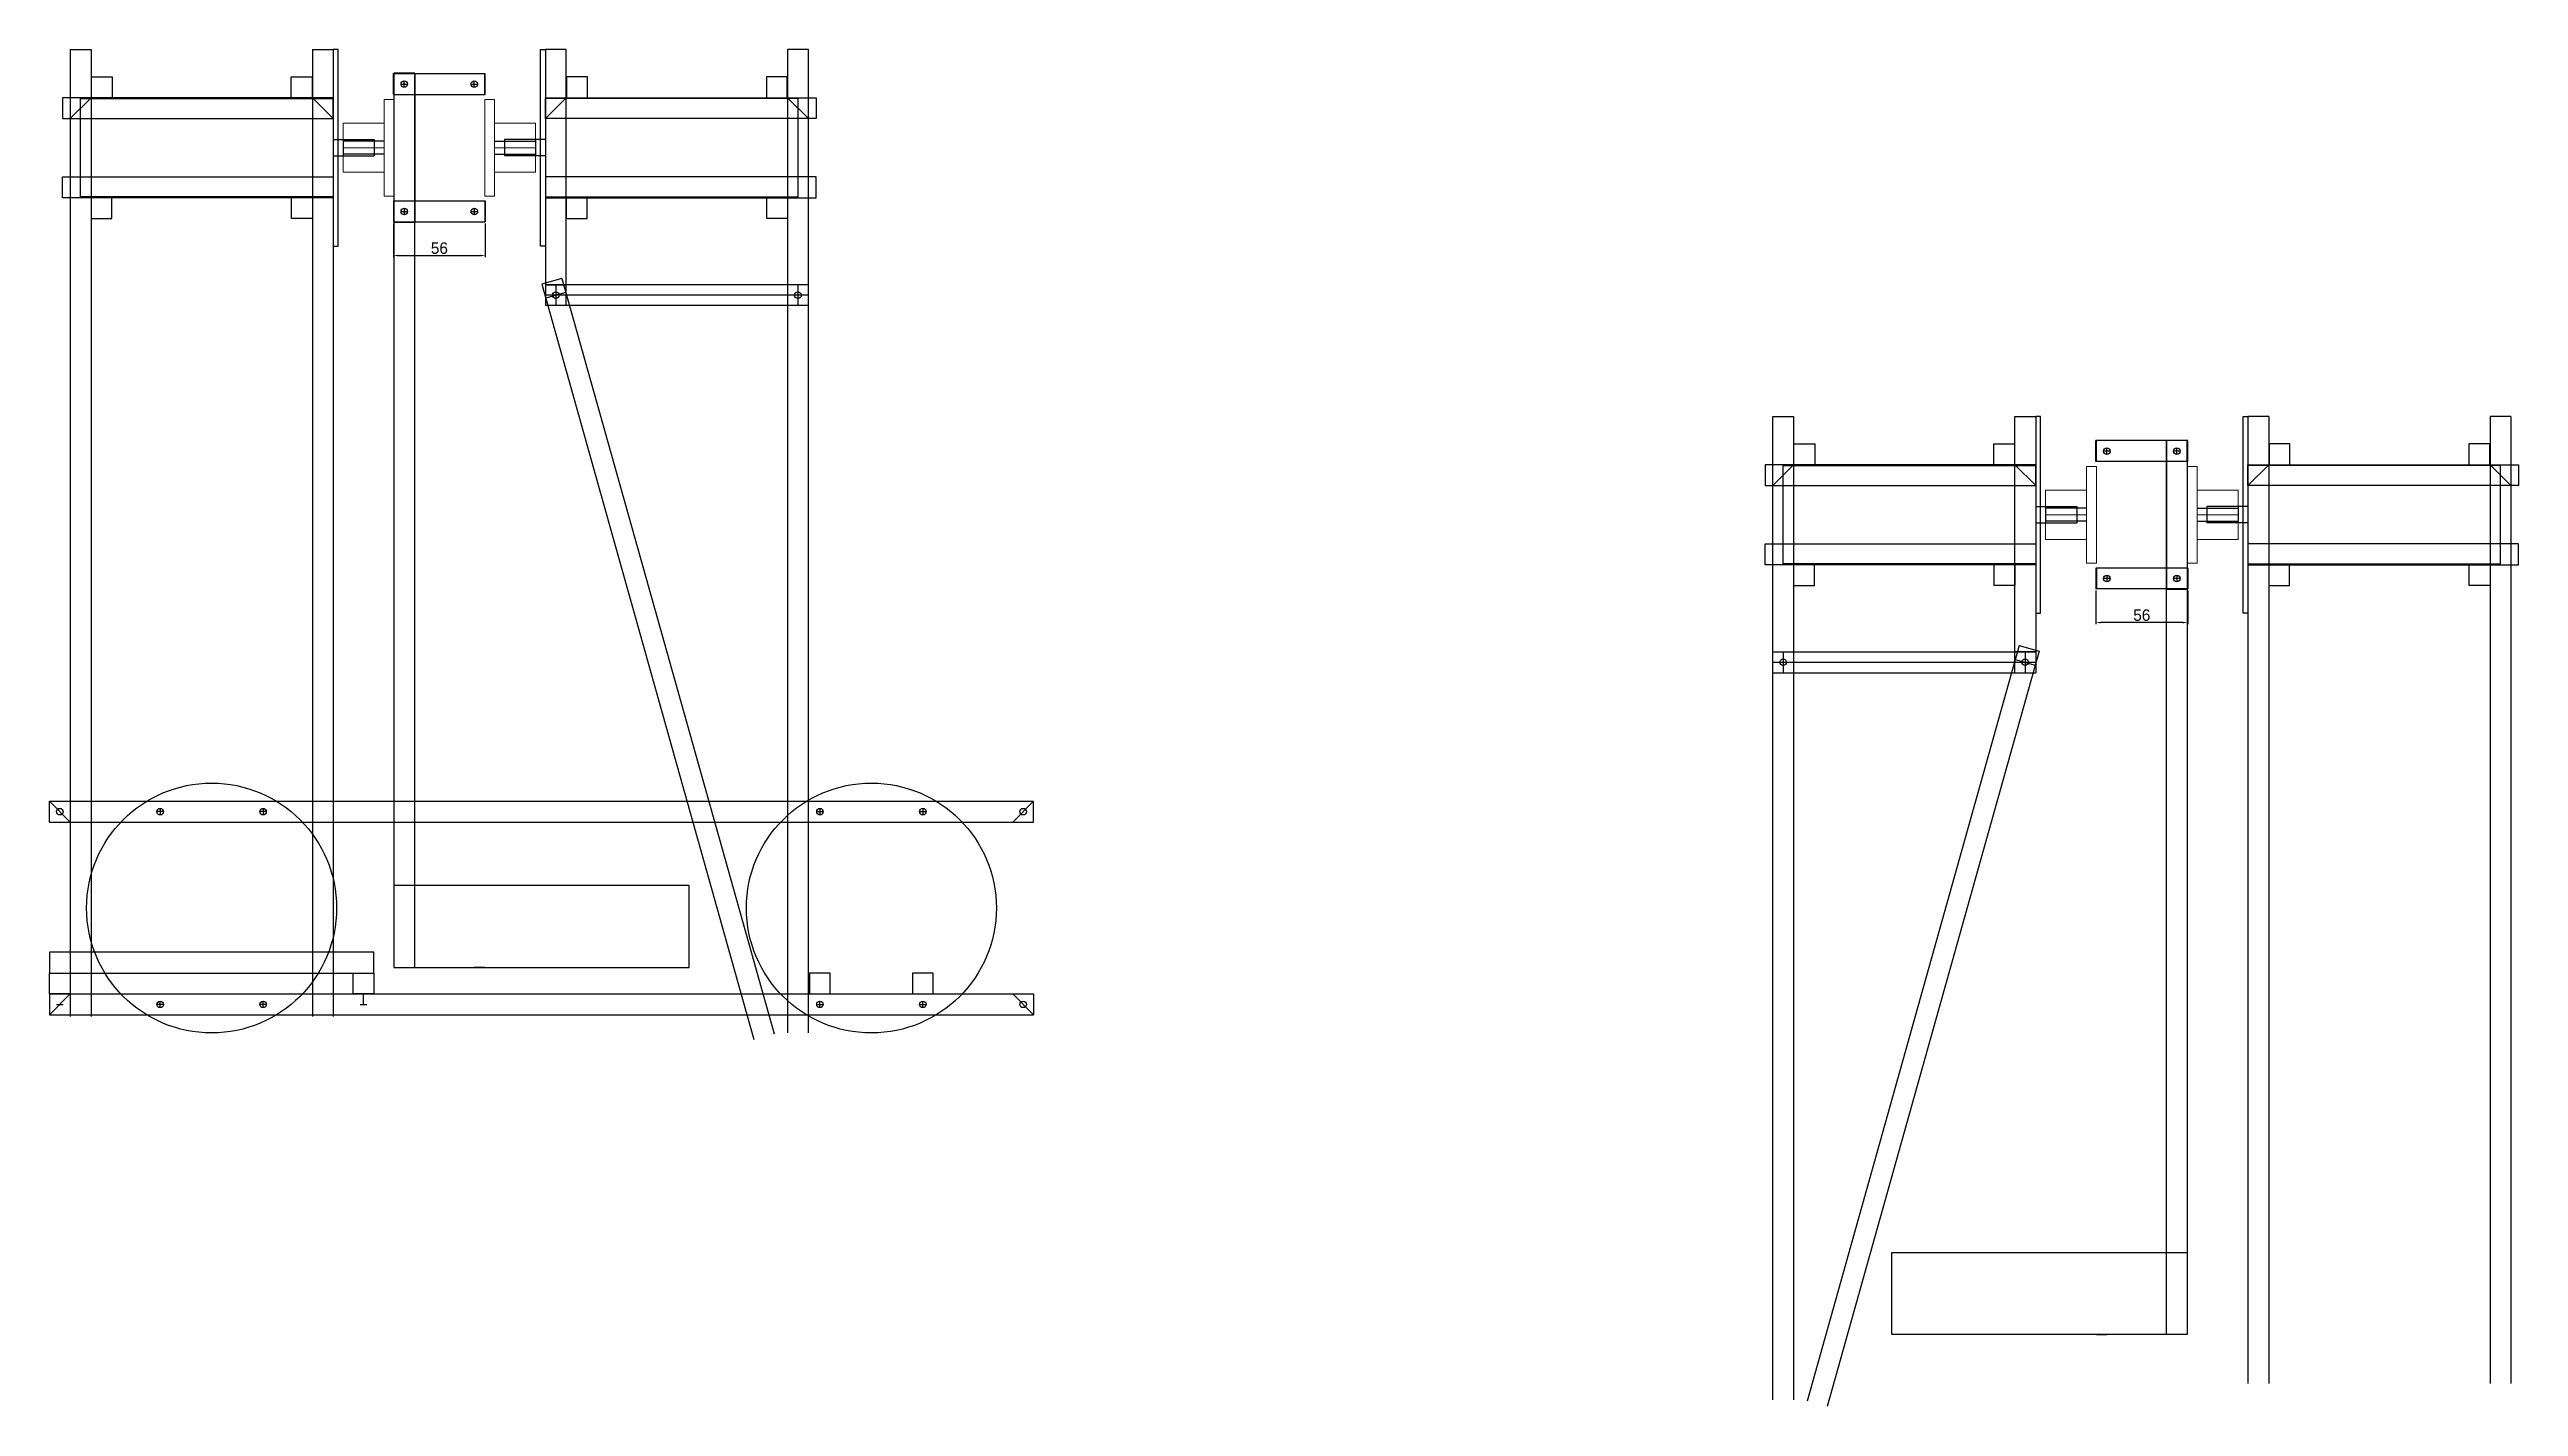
# Model space of a CAD drawing. Header units: millimetres. Extents: x -15418 to 43885, y -27590 to 23052.
# Drawn here: x 31122 to 32627, y -16465 to -15637 of the extents above; entities that cross this region are included whole.
import ezdxf

# ---------------------------------------------------------------- set-up
doc = ezdxf.new("R2010")
doc.units = ezdxf.units.MM
doc.header["$LTSCALE"] = 0.5
doc.layers.get('0').update_dxf_attribs({"lineweight": 5})
doc.layers.get('Defpoints').update_dxf_attribs({"color": 4})
for name, color, linetype in [('Layer1', 1, 'Continuous'), ('Layer2', 2, 'Continuous'), ('Layer3', 9, 'Continuous'), ('Layer4', 6, 'Continuous')]:
    doc.layers.add(name, color=color, linetype=linetype)
doc.dimstyles.new('ISO-25', dxfattribs={"dimtxt": 7, "dimasz": 3, "dimexe": 1, "dimexo": 1, "dimgap": 1, "dimtad": 1, "dimtoh": 1, "dimdec": 3, "dimdsep": 46, "dimtxsty": 'Standard', "dimcen": 2.5, "dimadec": 0, "dimazin": 0, "dimtfac": 1, "dimtdec": 3, "dimtmove": 0, "dimatfit": 3, "dimfxl": 1, "dimarcsym": 1})

msp = doc.modelspace()

# ---------------------------------------------------------------- blocks, each defined once
blk = doc.blocks.new('*D331')
at = {"layer": 'Defpoints', "color": 0, "transparency": 16777216}
for p in [(31331.5, -15742.4), (31387.5, -15742.4), (31387.5, -15763)]:
    blk.add_point(p, dxfattribs=at)
at = {"layer": 'Layer1', "color": 0, "lineweight": -2, "transparency": 16777216}
for p, q in [((31331.5, -15743.4), (31331.5, -15764)), ((31387.5, -15743.4), (31387.5, -15764)), ((31334.5, -15763), (31384.5, -15763))]:
    blk.add_line(p, q, dxfattribs=at)
at = {"layer": 'Layer1', "color": 0, "transparency": 16777216}
for points in [[(31334.5, -15762.5), (31334.5, -15763.5), (31331.5, -15763)], [(31384.5, -15762.5), (31384.5, -15763.5), (31387.5, -15763)]]:
    blk.add_solid(points, dxfattribs=at)
at = {"layer": 'Layer1', "color": 0, "transparency": 16777216, "insert": (31359.5, -15758.5), "char_height": 7, "attachment_point": 5}
blk.add_mtext('56', dxfattribs=at)
blk = doc.blocks.new('*D345')
at = {"layer": 'Defpoints', "color": 0, "transparency": 16777216}
for p in [(32369.3, -15966.3), (32425.3, -15966.3), (32369.3, -15986.9)]:
    blk.add_point(p, dxfattribs=at)
at = {"layer": 'Layer1', "color": 0, "lineweight": -2, "transparency": 16777216}
for p, q in [((32369.3, -15967.3), (32369.3, -15987.9)), ((32425.3, -15967.3), (32425.3, -15987.9)), ((32422.3, -15986.9), (32372.3, -15986.9))]:
    blk.add_line(p, q, dxfattribs=at)
at = {"layer": 'Layer1', "color": 0, "transparency": 16777216}
for points in [[(32372.3, -15986.4), (32372.3, -15987.4), (32369.3, -15986.9)], [(32422.3, -15986.4), (32422.3, -15987.4), (32425.3, -15986.9)]]:
    blk.add_solid(points, dxfattribs=at)
at = {"layer": 'Layer1', "color": 0, "transparency": 16777216, "insert": (32397.3, -15982.4), "char_height": 7, "attachment_point": 5}
blk.add_mtext('56', dxfattribs=at)

# ---------------------------------------------------------------- dimensions: what is measured, and where the dimension line sits
at = {"layer": 'Layer1', "transparency": 33554661}
for base, p1, p2, angle, picture, middle in [((31387.4552, -15762.9913), (31331.4552, -15742.4155), (31387.4552, -15742.4155), 0, '*D331', (31359.4552, -15758.4913)), ((32369.3186, -15986.8944), (32425.3186, -15966.3185), (32369.3186, -15966.3185), 180, '*D345', (32397.3186, -15982.3944))]:
    dim = msp.add_linear_dim(base=base, p1=p1, p2=p2, angle=angle, dimstyle='ISO-25', dxfattribs=at)
    dim.commit()
    dim.dimension.update_dxf_attribs({"geometry": picture, "text_midpoint": middle})

# ---------------------------------------------------------------- linework, layer by layer
at = {"transparency": 33554661}
for p, q in [((31325.7552, -15726.7155), (31325.7552, -15667.7155)), ((31325.7552, -15667.7155), (31331.7552, -15667.7155)), ((31331.7552, -15667.7155), (31331.7552, -15726.7155)), ((31387.1552, -15667.7155), (31387.1552, -15726.7155)), ((31393.1552, -15667.7155), (31387.1552, -15667.7155)), ((31393.1552, -15726.7155), (31393.1552, -15667.7155)), ((31300.7552, -15712.2155), (31300.7552, -15682.2155)), ((31325.7552, -15682.2155), (31300.7552, -15682.2155)), ((31393.1552, -15682.2155), (31418.1552, -15682.2155)), ((31418.1552, -15712.2155), (31418.1552, -15682.2155)), ((31325.7552, -15697.2155), (31300.7552, -15697.2155)), ((31393.1552, -15697.2155), (31418.1552, -15697.2155)), ((31325.7552, -15712.2155), (31300.7552, -15712.2155)), ((31393.1552, -15712.2155), (31418.1552, -15712.2155)), ((31331.7552, -15726.7155), (31325.7552, -15726.7155)), ((31387.1552, -15726.7155), (31393.1552, -15726.7155)), ((32363.6186, -15950.6185), (32363.6186, -15891.6185)), ((32363.6186, -15891.6185), (32369.6186, -15891.6185)), ((32369.6186, -15891.6185), (32369.6186, -15950.6185)), ((32425.0186, -15891.6185), (32425.0186, -15950.6185)), ((32431.0186, -15891.6185), (32425.0186, -15891.6185)), ((32431.0186, -15950.6185), (32431.0186, -15891.6185)), ((32338.6186, -15936.1185), (32338.6186, -15906.1185)), ((32363.6186, -15906.1185), (32338.6186, -15906.1185)), ((32431.0186, -15906.1185), (32456.0186, -15906.1185)), ((32456.0186, -15936.1185), (32456.0186, -15906.1185)), ((32363.6186, -15921.1185), (32338.6186, -15921.1185)), ((32431.0186, -15921.1185), (32456.0186, -15921.1185)), ((32363.6186, -15936.1185), (32338.6186, -15936.1185)), ((32431.0186, -15936.1185), (32456.0186, -15936.1185)), ((32369.6186, -15950.6185), (32363.6186, -15950.6185)), ((32425.0186, -15950.6185), (32431.0186, -15950.6185))]:
    msp.add_line(p, q, dxfattribs=at)
at = {"layer": 'Layer1', "transparency": 33554661}
for p, q in [((31134.4552, -15637.2155), (31147.1552, -15637.2155)), ((31134.4552, -15637.2155), (31134.4552, -16227.2155)), ((31147.1552, -15637.2155), (31147.1552, -16227.2155)), ((31282.0552, -15637.2155), (31294.7552, -15637.2155)), ((31282.0552, -15637.2155), (31294.7552, -15637.2155)), ((31282.0552, -15637.2155), (31282.0552, -16227.2155)), ((31294.7552, -15637.2155), (31294.7552, -15757.2155)), ((31297.7552, -15637.2155), (31294.7552, -15637.2155)), ((31294.7552, -15637.2155), (31294.7552, -16227.2155)), ((31297.7552, -15757.2155), (31297.7552, -15637.2155)), ((31421.1552, -15757.2155), (31421.1552, -15637.2155)), ((31421.1552, -15637.2155), (31424.1552, -15637.2155)), ((31424.1552, -15637.2155), (31424.1552, -15757.2155)), ((31424.1552, -15637.2155), (31424.1552, -15793.5655)), ((31436.8552, -15637.2155), (31424.1552, -15637.2155)), ((31436.8552, -15793.5655), (31436.8552, -15637.2155)), ((31571.7552, -15637.2155), (31571.7552, -16237.2155)), ((31584.4552, -15637.2155), (31571.7552, -15637.2155)), ((31584.4552, -16237.2155), (31584.4552, -15637.2155)), ((31147.3552, -15666.7155), (31147.3552, -15654.0155)), ((31147.3552, -15654.0155), (31160.0552, -15654.0155)), ((31160.0552, -15654.0155), (31160.0552, -15666.7155)), ((31269.1552, -15666.7155), (31269.1552, -15654.0155)), ((31269.1552, -15654.0155), (31281.8552, -15654.0155)), ((31281.8552, -15654.0155), (31281.8552, -15666.7155)), ((31331.4552, -15652.0155), (31387.4552, -15652.0155)), ((31331.4552, -15664.7155), (31331.4552, -15652.0155)), ((31331.7552, -15664.7155), (31331.7552, -15651.7155)), ((31344.4552, -15651.7155), (31331.7552, -15651.7155)), ((31331.7552, -15652.0155), (31331.7552, -16197.2155)), ((31331.7552, -15652.0155), (31331.7552, -15742.4155)), ((31344.4552, -15651.7155), (31344.4552, -15742.7155)), ((31344.4552, -16197.2155), (31344.4552, -15652.0155)), ((31387.1552, -15664.7155), (31387.1552, -15652.0155)), ((31387.4552, -15664.7155), (31387.4552, -15652.0155)), ((31437.0552, -15654.0155), (31437.0552, -15666.7155)), ((31449.7552, -15654.0155), (31437.0552, -15654.0155)), ((31449.7552, -15666.7155), (31449.7552, -15654.0155)), ((31558.8552, -15654.0155), (31558.8552, -15666.7155)), ((31571.5552, -15654.0155), (31558.8552, -15654.0155)), ((31571.5552, -15666.7155), (31571.5552, -15654.0155)), ((31294.7552, -15666.7155), (31129.7552, -15666.7155)), ((31129.7552, -15666.7155), (31129.7552, -15679.4155)), ((31147.1552, -15666.7155), (31134.4552, -15679.4155)), ((31160.0552, -15666.7155), (31147.3552, -15666.7155)), ((31281.8552, -15666.7155), (31269.1552, -15666.7155)), ((31282.0552, -15666.7155), (31294.7552, -15679.4155)), ((31294.7552, -15679.4155), (31294.7552, -15666.7155)), ((31331.4552, -15664.7155), (31344.4552, -15664.7155)), ((31331.7552, -15664.7155), (31387.4552, -15664.7155)), ((31336.1052, -15658.3655), (31340.1052, -15658.3655)), ((31338.1052, -15660.3655), (31338.1052, -15656.3655)), ((31378.8052, -15658.3655), (31382.8052, -15658.3655)), ((31380.8052, -15660.3655), (31380.8052, -15656.3655)), ((31424.1552, -15666.7155), (31589.1552, -15666.7155)), ((31424.1552, -15679.4155), (31424.1552, -15666.7155)), ((31436.8552, -15666.7155), (31424.1552, -15679.4155)), ((31437.0552, -15666.7155), (31449.7552, -15666.7155)), ((31558.8552, -15666.7155), (31571.5552, -15666.7155)), ((31571.7552, -15666.7155), (31584.4552, -15679.4155)), ((31589.1552, -15666.7155), (31589.1552, -15679.4155)), ((31129.7552, -15679.4155), (31294.7552, -15679.4155)), ((31589.1552, -15679.4155), (31424.1552, -15679.4155)), ((31300.7552, -15692.2155), (31300.7552, -15702.2155)), ((31331.7552, -15697.2155), (31331.7552, -15697.2155)), ((31418.1552, -15692.2155), (31418.1552, -15702.2155)), ((31129.7552, -15727.7155), (31129.7552, -15715.0155)), ((31129.7552, -15715.0155), (31294.7552, -15715.0155)), ((31294.7552, -15727.7155), (31129.7552, -15727.7155)), ((31147.1552, -15727.7155), (31147.1552, -15740.4155)), ((31159.8552, -15740.4155), (31159.8552, -15727.7155)), ((31269.3552, -15740.4155), (31269.3552, -15727.7155)), ((31282.0552, -15727.7155), (31282.0552, -15740.4155)), ((31294.7552, -15715.0155), (31294.7552, -15727.7155)), ((31331.4552, -15729.7155), (31331.4552, -15742.4155)), ((31331.4552, -15729.7155), (31344.4552, -15729.7155)), ((31331.7552, -15729.7155), (31387.4552, -15729.7155)), ((31331.7552, -15729.7155), (31331.7552, -15742.7155)), ((31387.1552, -15729.7155), (31387.1552, -15742.4155)), ((31387.4552, -15729.7155), (31387.4552, -15742.4155)), ((31589.1552, -15715.0155), (31424.1552, -15715.0155)), ((31424.1552, -15715.0155), (31424.1552, -15727.7155)), ((31424.1552, -15727.7155), (31589.1552, -15727.7155)), ((31436.8552, -15727.7155), (31436.8552, -15740.4155)), ((31449.5552, -15740.4155), (31449.5552, -15727.7155)), ((31559.0552, -15740.4155), (31559.0552, -15727.7155)), ((31571.7552, -15727.7155), (31571.7552, -15740.4155)), ((31589.1552, -15727.7155), (31589.1552, -15715.0155)), ((31147.1552, -15740.4155), (31159.8552, -15740.4155)), ((31282.0552, -15740.4155), (31269.3552, -15740.4155)), ((31331.4552, -15742.4155), (31387.4552, -15742.4155)), ((31331.7552, -15742.7155), (31344.4552, -15742.7155)), ((31336.1052, -15736.0655), (31340.1052, -15736.0655)), ((31338.1052, -15734.0655), (31338.1052, -15738.0655)), ((31378.8052, -15736.0655), (31382.8052, -15736.0655)), ((31380.8052, -15734.0655), (31380.8052, -15738.0655)), ((31436.8552, -15740.4155), (31449.5552, -15740.4155)), ((31571.7552, -15740.4155), (31559.0552, -15740.4155)), ((31294.7552, -15757.2155), (31297.7552, -15757.2155)), ((31424.1552, -15757.2155), (31421.1552, -15757.2155)), ((31434.2485, -15777.0493), (31422.0205, -15780.4794)), ((31422.0205, -15780.4794), (31551.2829, -16241.284)), ((31584.4552, -15780.8655), (31424.1552, -15780.8655)), ((31424.1552, -15780.8655), (31436.8552, -15780.8655)), ((31584.4552, -15787.2155), (31424.1552, -15787.2155)), ((31436.6192, -15785.5004), (31424.3912, -15788.9305)), ((31430.5052, -15780.8655), (31430.5052, -15793.5655)), ((31434.2485, -15777.0493), (31563.5109, -16237.8539)), ((31578.1052, -15780.8655), (31578.1052, -15793.5655)), ((31584.4552, -15793.5655), (31424.1552, -15793.5655)), ((32172.3186, -16461.1185), (32172.3186, -15861.1185)), ((32172.3186, -15861.1185), (32185.0186, -15861.1185)), ((32185.0186, -15861.1185), (32185.0186, -16461.1185)), ((32319.9186, -16017.4685), (32319.9186, -15861.1185)), ((32319.9186, -15861.1185), (32332.6186, -15861.1185)), ((32332.6186, -15861.1185), (32332.6186, -15981.1185)), ((32335.6186, -15861.1185), (32332.6186, -15861.1185)), ((32332.6186, -15861.1185), (32332.6186, -16017.4685)), ((32335.6186, -15981.1185), (32335.6186, -15861.1185)), ((32459.0186, -15981.1185), (32459.0186, -15861.1185)), ((32459.0186, -15861.1185), (32462.0186, -15861.1185)), ((32462.0186, -15861.1185), (32462.0186, -15981.1185)), ((32474.7186, -15861.1185), (32462.0186, -15861.1185)), ((32474.7186, -15861.1185), (32462.0186, -15861.1185)), ((32462.0186, -15861.1185), (32462.0186, -16451.1185)), ((32474.7186, -15861.1185), (32474.7186, -16451.1185)), ((32622.3186, -15861.1185), (32609.6186, -15861.1185)), ((32609.6186, -15861.1185), (32609.6186, -16451.1185)), ((32622.3186, -15861.1185), (32622.3186, -16451.1185)), ((32185.2186, -15890.6185), (32185.2186, -15877.9185)), ((32185.2186, -15877.9185), (32197.9186, -15877.9185)), ((32197.9186, -15877.9185), (32197.9186, -15890.6185)), ((32307.0186, -15890.6185), (32307.0186, -15877.9185)), ((32307.0186, -15877.9185), (32319.7186, -15877.9185)), ((32319.7186, -15877.9185), (32319.7186, -15890.6185)), ((32425.3186, -15875.9185), (32369.3186, -15875.9185)), ((32369.3186, -15888.6185), (32369.3186, -15875.9185)), ((32369.6186, -15888.6185), (32369.6186, -15875.9185)), ((32375.9686, -15884.2685), (32375.9686, -15880.2685)), ((32412.3186, -15875.6185), (32412.3186, -15966.6185)), ((32412.3186, -15875.6185), (32425.0186, -15875.6185)), ((32412.3186, -16421.1185), (32412.3186, -15875.9185)), ((32418.6686, -15884.2685), (32418.6686, -15880.2685)), ((32425.0186, -15888.6185), (32425.0186, -15875.6185)), ((32425.0186, -15875.9185), (32425.0186, -16421.1185)), ((32425.0186, -15875.9185), (32425.0186, -15966.3185)), ((32425.3186, -15888.6185), (32425.3186, -15875.9185)), ((32474.9186, -15877.9185), (32474.9186, -15890.6185)), ((32487.6186, -15877.9185), (32474.9186, -15877.9185)), ((32487.6186, -15890.6185), (32487.6186, -15877.9185)), ((32596.7186, -15877.9185), (32596.7186, -15890.6185)), ((32609.4186, -15877.9185), (32596.7186, -15877.9185)), ((32609.4186, -15890.6185), (32609.4186, -15877.9185)), ((32332.6186, -15890.6185), (32167.6186, -15890.6185)), ((32167.6186, -15890.6185), (32167.6186, -15903.3185)), ((32185.0186, -15890.6185), (32172.3186, -15903.3185)), ((32197.9186, -15890.6185), (32185.2186, -15890.6185)), ((32319.7186, -15890.6185), (32307.0186, -15890.6185)), ((32319.9186, -15890.6185), (32332.6186, -15903.3185)), ((32332.6186, -15903.3185), (32332.6186, -15890.6185)), ((32425.0186, -15888.6185), (32369.3186, -15888.6185)), ((32377.9686, -15882.2685), (32373.9686, -15882.2685)), ((32425.3186, -15888.6185), (32412.3186, -15888.6185)), ((32420.6686, -15882.2685), (32416.6686, -15882.2685)), ((32462.0186, -15890.6185), (32627.0186, -15890.6185)), ((32462.0186, -15903.3185), (32462.0186, -15890.6185)), ((32474.7186, -15890.6185), (32462.0186, -15903.3185)), ((32474.9186, -15890.6185), (32487.6186, -15890.6185)), ((32596.7186, -15890.6185), (32609.4186, -15890.6185)), ((32609.6186, -15890.6185), (32622.3186, -15903.3185)), ((32627.0186, -15890.6185), (32627.0186, -15903.3185)), ((32167.6186, -15903.3185), (32332.6186, -15903.3185)), ((32627.0186, -15903.3185), (32462.0186, -15903.3185)), ((32338.6186, -15916.1185), (32338.6186, -15926.1185)), ((32425.0186, -15921.1185), (32425.0186, -15921.1185)), ((32456.0186, -15916.1185), (32456.0186, -15926.1185)), ((32167.6186, -15951.6185), (32167.6186, -15938.9185)), ((32167.6186, -15938.9185), (32332.6186, -15938.9185)), ((32332.6186, -15938.9185), (32332.6186, -15951.6185)), ((32627.0186, -15938.9185), (32462.0186, -15938.9185)), ((32462.0186, -15938.9185), (32462.0186, -15951.6185)), ((32627.0186, -15951.6185), (32627.0186, -15938.9185)), ((32332.6186, -15951.6185), (32167.6186, -15951.6185)), ((32185.0186, -15951.6185), (32185.0186, -15964.3185)), ((32197.7186, -15964.3185), (32197.7186, -15951.6185)), ((32307.2186, -15964.3185), (32307.2186, -15951.6185)), ((32319.9186, -15951.6185), (32319.9186, -15964.3185)), ((32425.0186, -15953.6185), (32369.3186, -15953.6185)), ((32369.3186, -15953.6185), (32369.3186, -15966.3185)), ((32369.6186, -15953.6185), (32369.6186, -15966.3185)), ((32425.3186, -15953.6185), (32412.3186, -15953.6185)), ((32425.0186, -15953.6185), (32425.0186, -15966.6185)), ((32425.3186, -15953.6185), (32425.3186, -15966.3185)), ((32462.0186, -15951.6185), (32627.0186, -15951.6185)), ((32474.7186, -15951.6185), (32474.7186, -15964.3185)), ((32487.4186, -15964.3185), (32487.4186, -15951.6185)), ((32596.9186, -15964.3185), (32596.9186, -15951.6185)), ((32609.6186, -15951.6185), (32609.6186, -15964.3185)), ((32185.0186, -15964.3185), (32197.7186, -15964.3185)), ((32319.9186, -15964.3185), (32307.2186, -15964.3185)), ((32425.3186, -15966.3185), (32369.3186, -15966.3185)), ((32377.9686, -15959.9685), (32373.9686, -15959.9685)), ((32375.9686, -15957.9685), (32375.9686, -15961.9685)), ((32425.0186, -15966.6185), (32412.3186, -15966.6185)), ((32420.6686, -15959.9685), (32416.6686, -15959.9685)), ((32418.6686, -15957.9685), (32418.6686, -15961.9685)), ((32474.7186, -15964.3185), (32487.4186, -15964.3185)), ((32609.6186, -15964.3185), (32596.9186, -15964.3185)), ((32332.6186, -15981.1185), (32335.6186, -15981.1185)), ((32462.0186, -15981.1185), (32459.0186, -15981.1185)), ((32172.3186, -16004.7685), (32332.6186, -16004.7685)), ((32172.3186, -16011.1185), (32332.6186, -16011.1185)), ((32178.6686, -16004.7685), (32178.6686, -16017.4685)), ((32322.5252, -16000.9523), (32193.2628, -16461.757)), ((32334.7532, -16004.3825), (32205.4908, -16465.1871)), ((32332.6186, -16004.7685), (32319.9186, -16004.7685)), ((32320.1546, -16009.4034), (32332.3826, -16012.8336)), ((32322.5252, -16000.9523), (32334.7532, -16004.3825)), ((32326.2686, -16004.7685), (32326.2686, -16017.4685)), ((32172.3186, -16017.4685), (32332.6186, -16017.4685)), ((31511.7552, -16147.2155), (31331.7552, -16147.2155)), ((31511.7552, -16197.2155), (31511.7552, -16147.2155)), ((31331.7552, -16197.2155), (31511.7552, -16197.2155)), ((31387.1552, -16197.2155), (31380.8052, -16197.2155)), ((32245.0186, -16421.1185), (32245.0186, -16371.1185)), ((32245.0186, -16371.1185), (32425.0186, -16371.1185)), ((32425.0186, -16421.1185), (32245.0186, -16421.1185)), ((32369.6186, -16421.1185), (32375.9686, -16421.1185))]:
    msp.add_line(p, q, dxfattribs=at)
for centre in [(31338.1052, -15658.3655), (31380.8052, -15658.3655), (31338.1052, -15736.0655), (31380.8052, -15736.0655), (31430.5052, -15787.2155), (31578.1052, -15787.2155), (32375.9686, -15882.2685), (32418.6686, -15882.2685), (32375.9686, -15959.9685), (32418.6686, -15959.9685), (32178.6686, -16011.1185), (32326.2686, -16011.1185)]:
    msp.add_circle(centre, 2, dxfattribs=at)
at = {"layer": 'Layer2', "transparency": 33554661}
for p, q in [((31140.7552, -15727.2155), (31140.7552, -15667.2155)), ((31140.7552, -15667.2155), (31294.7552, -15667.2155)), ((31294.7552, -15667.2155), (31294.7552, -15727.2155)), ((31424.1552, -15667.2155), (31424.1552, -15727.2155)), ((31578.1552, -15667.2155), (31424.1552, -15667.2155)), ((31578.1552, -15727.2155), (31578.1552, -15667.2155)), ((31294.7552, -15692.2155), (31319.7552, -15692.2155)), ((31325.7552, -15693.2155), (31300.7552, -15693.2155)), ((31319.7552, -15692.2155), (31319.7552, -15702.2155)), ((31393.1552, -15693.2155), (31418.1552, -15693.2155)), ((31424.1552, -15692.2155), (31399.1552, -15692.2155)), ((31399.1552, -15692.2155), (31399.1552, -15702.2155)), ((31294.7552, -15702.2155), (31319.7552, -15702.2155)), ((31325.7552, -15701.2155), (31300.7552, -15701.2155)), ((31393.1552, -15701.2155), (31418.1552, -15701.2155)), ((31424.1552, -15702.2155), (31399.1552, -15702.2155)), ((31294.7552, -15727.2155), (31140.7552, -15727.2155)), ((31424.1552, -15727.2155), (31578.1552, -15727.2155)), ((32178.6186, -15951.1185), (32178.6186, -15891.1185)), ((32178.6186, -15891.1185), (32332.6186, -15891.1185)), ((32332.6186, -15891.1185), (32332.6186, -15951.1185)), ((32462.0186, -15891.1185), (32462.0186, -15951.1185)), ((32616.0186, -15891.1185), (32462.0186, -15891.1185)), ((32616.0186, -15951.1185), (32616.0186, -15891.1185)), ((32332.6186, -15916.1185), (32357.6186, -15916.1185)), ((32363.6186, -15917.1185), (32338.6186, -15917.1185)), ((32363.6186, -15925.1185), (32338.6186, -15925.1185)), ((32357.6186, -15916.1185), (32357.6186, -15926.1185)), ((32431.0186, -15917.1185), (32456.0186, -15917.1185)), ((32431.0186, -15925.1185), (32456.0186, -15925.1185)), ((32462.0186, -15916.1185), (32437.0186, -15916.1185)), ((32437.0186, -15916.1185), (32437.0186, -15926.1185)), ((32332.6186, -15926.1185), (32357.6186, -15926.1185)), ((32462.0186, -15926.1185), (32437.0186, -15926.1185)), ((32332.6186, -15951.1185), (32178.6186, -15951.1185)), ((32462.0186, -15951.1185), (32616.0186, -15951.1185)), ((31121.7552, -16095.8855), (31721.7552, -16095.8855)), ((31121.7552, -16108.5855), (31121.7552, -16095.8855)), ((31191.3052, -16102.2355), (31187.3052, -16102.2355)), ((31189.3052, -16100.2355), (31189.3052, -16104.2355)), ((31254.0052, -16102.2355), (31250.0052, -16102.2355)), ((31252.0052, -16100.2355), (31252.0052, -16104.2355)), ((31589.5052, -16102.2355), (31593.5052, -16102.2355)), ((31591.5052, -16100.2355), (31591.5052, -16104.2355)), ((31652.2052, -16102.2355), (31656.2052, -16102.2355)), ((31654.2052, -16100.2355), (31654.2052, -16104.2355)), ((31721.7552, -16108.5855), (31721.7552, -16095.8855)), ((31121.7552, -16108.5855), (31721.7552, -16108.5855)), ((31121.7552, -16200.7455), (31134.4552, -16200.7455)), ((31121.7552, -16213.4455), (31121.7552, -16200.7455)), ((31121.7552, -16200.7455), (31134.4552, -16200.7455)), ((31121.7552, -16213.4455), (31121.7552, -16200.7455)), ((31121.7552, -16200.7455), (31134.4552, -16200.7455)), ((31134.4552, -16200.7455), (31134.4552, -16213.4455)), ((31134.4552, -16200.7455), (31134.4552, -16213.4455)), ((31306.8552, -16213.4455), (31306.8552, -16200.7455)), ((31306.8552, -16200.7455), (31319.5552, -16200.7455)), ((31306.8552, -16213.4455), (31306.8552, -16200.7455)), ((31306.8552, -16200.7455), (31319.5552, -16200.7455)), ((31319.5552, -16200.7455), (31319.5552, -16213.4455)), ((31319.5552, -16200.7455), (31319.5552, -16213.4455)), ((31597.7812, -16200.7455), (31585.0812, -16200.7455)), ((31585.0812, -16200.7455), (31585.0812, -16213.4455)), ((31597.7812, -16200.7455), (31585.0812, -16200.7455)), ((31585.0812, -16200.7455), (31585.0812, -16213.4455)), ((31597.7812, -16213.4455), (31597.7812, -16200.7455)), ((31660.5552, -16200.7455), (31647.8552, -16200.7455)), ((31647.8552, -16200.7455), (31647.8552, -16213.4455)), ((31660.5552, -16200.7455), (31647.8552, -16200.7455)), ((31647.8552, -16200.7455), (31647.8552, -16213.4455)), ((31660.5552, -16213.4455), (31660.5552, -16200.7455)), ((31660.5552, -16213.4455), (31660.5552, -16200.7455)), ((31121.7552, -16213.4455), (31721.7552, -16213.4455)), ((31121.7552, -16213.4455), (31121.7552, -16226.1455)), ((31134.4552, -16213.4455), (31121.7552, -16213.4455)), ((31134.4552, -16213.4455), (31121.7552, -16213.4455)), ((31121.7552, -16226.1455), (31721.7552, -16226.1455)), ((31191.3052, -16219.7955), (31187.3052, -16219.7955)), ((31189.3052, -16221.7955), (31189.3052, -16217.7955)), ((31254.0052, -16219.7955), (31250.0052, -16219.7955)), ((31252.0052, -16221.7955), (31252.0052, -16217.7955)), ((31319.5552, -16213.4455), (31306.8552, -16213.4455)), ((31319.5552, -16213.4455), (31306.8552, -16213.4455)), ((31313.2052, -16219.7955), (31313.2052, -16213.4455)), ((31589.5052, -16219.7955), (31593.5052, -16219.7955)), ((31591.5052, -16221.7955), (31591.5052, -16217.7955)), ((31647.8552, -16213.4455), (31660.5552, -16213.4455)), ((31647.8552, -16213.4455), (31660.5552, -16213.4455)), ((31652.2052, -16219.7955), (31656.2052, -16219.7955)), ((31654.2052, -16221.7955), (31654.2052, -16217.7955)), ((31721.7552, -16213.4455), (31721.7552, -16226.1455))]:
    msp.add_line(p, q, dxfattribs=at)
for centre in [(31189.3052, -16102.2355), (31252.0052, -16102.2355), (31591.5052, -16102.2355), (31654.2052, -16102.2355), (31189.3052, -16219.7955), (31252.0052, -16219.7955), (31591.5052, -16219.7955), (31654.2052, -16219.7955)]:
    msp.add_circle(centre, 2, dxfattribs=at)
at = {"layer": 'Layer3', "transparency": 33554661}
for p, q in [((31121.7552, -16095.8855), (31134.4552, -16108.5855)), ((31721.7552, -16095.8855), (31709.0552, -16108.5855)), ((31121.7552, -16226.1455), (31134.4552, -16213.4455)), ((31721.7552, -16226.1455), (31709.0552, -16213.4455))]:
    msp.add_line(p, q, dxfattribs=at)
for centre, radius in [((31220.6552, -16161.0155), 76.2), ((31622.8552, -16161.0155), 76.2), ((31128.1052, -16102.2355), 2), ((31189.3052, -16102.2355), 2), ((31252.0052, -16102.2355), 2), ((31591.5052, -16102.2355), 2), ((31654.2052, -16102.2355), 2), ((31715.4052, -16102.2355), 2), ((31189.3052, -16219.7955), 2), ((31252.0052, -16219.7955), 2), ((31591.5052, -16219.7955), 2), ((31654.2052, -16219.7955), 2), ((31715.4052, -16219.7955), 2)]:
    msp.add_circle(centre, radius, dxfattribs=at)
at = {"layer": 'Layer4', "transparency": 33554661}
for p, q in [((31319.5552, -16188.0455), (31121.7552, -16188.0455)), ((31121.7552, -16188.0455), (31121.7552, -16200.7455)), ((31319.5552, -16200.7455), (31319.5552, -16188.0455)), ((31121.7552, -16200.7455), (31319.5552, -16200.7455)), ((31126.1052, -16219.7955), (31130.1052, -16219.7955)), ((31311.2052, -16219.7955), (31315.2052, -16219.7955))]:
    msp.add_line(p, q, dxfattribs=at)

msp.set_redraw_order([(e.dxf.handle, doc.entitydb.next_handle()) for e in msp.query("TEXT MTEXT ATTDEF DIMENSION ARC_DIMENSION")])  # texts and dimensions are drawn at this point

doc.saveas('drawing.dxf')
